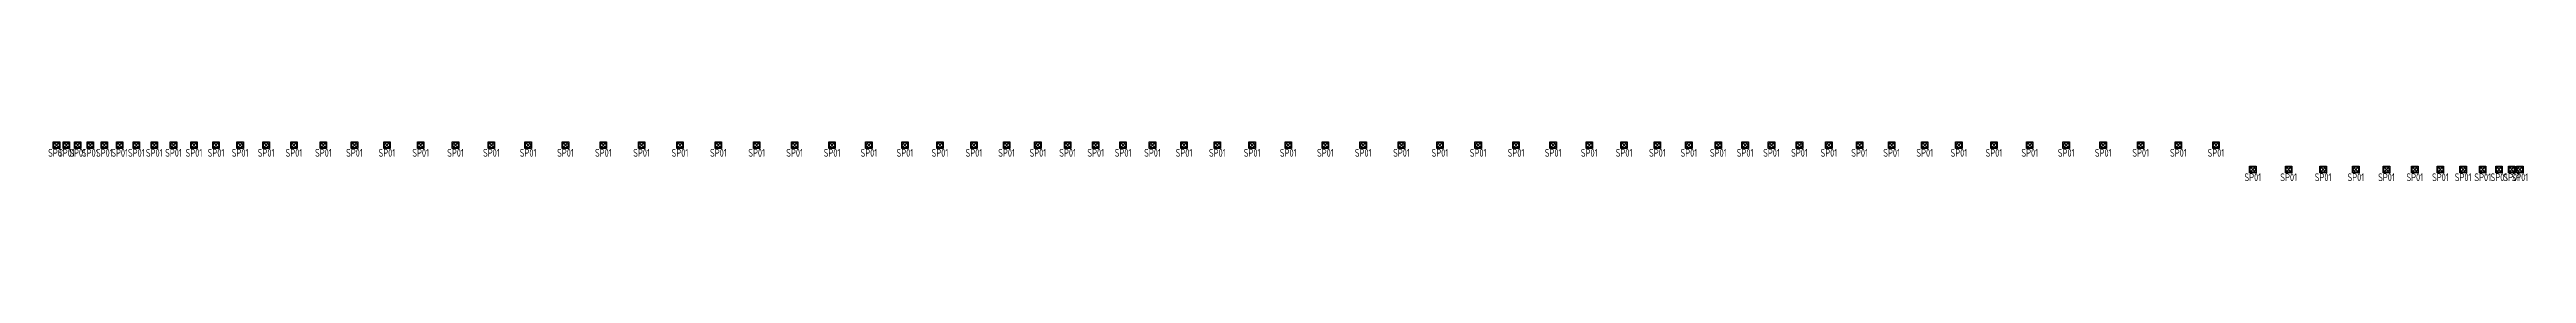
# Model space of a CAD drawing. Header units: inches. Extents: x -1808494 to 666893, y -46959 to 97113.
# Drawn here: x 413076 to 509735, y 13686 to 15212 of the extents above; entities that cross this region are included whole.
import ezdxf
from ezdxf.enums import TextEntityAlignment as Align

# ---------------------------------------------------------------- set-up
doc = ezdxf.new("R2010")
doc.units = ezdxf.units.IN
doc.header["$MEASUREMENT"] = 0
doc.layers.add('0-SP01', color=1, linetype='Continuous')
doc.styles.add('GBZITI', font='gbenor.shx', dxfattribs={"height": 350, "bigfont": 'gbcbig.shx'})

# ---------------------------------------------------------------- blocks, each defined once
blk = doc.blocks.new('SP01')
at = {"layer": '0-SP01'}
for p, q in [((-75, -75), (75, 75)), ((75, -75), (-75, 75))]:
    blk.add_line(p, q, dxfattribs=at)
blk.add_lwpolyline([(-126, -126), (-126, 126), (126, 126), (126, -126)], close=True, dxfattribs=at)
blk.add_circle((0, 0), 106, dxfattribs=at)
at = {"layer": '0-SP01', "style": 'GBZITI', "width": 0.8}
blk.add_text('SP01', height=300, dxfattribs=at).set_placement((0, -450, 0), align=Align.CENTER)

msp = doc.modelspace()

# ---------------------------------------------------------------- block references
at = {"layer": '0-SP01'}
for p in [(413348, 15086), (413733, 15086), (414173, 15086), (414667, 15086), (415214, 15086), (415812, 15086), (416463, 15086), (417163, 15086), (417914, 15086), (418712, 15086), (419573, 15086), (420513, 15086), (421528, 15086), (422613, 15086), (423763, 15086), (424975, 15086), (426242, 15086), (427559, 15086), (428920, 15086), (430320, 15086), (431752, 15086), (433210, 15086), (434688, 15086), (436180, 15086), (437678, 15086), (439177, 15086), (440671, 15086), (442152, 15086), (443613, 15086), (445050, 15086), (446456, 15086), (447824, 15086), (449149, 15086), (450424, 15086), (451645, 15086), (452806, 15086), (453902, 15086), (454970, 15086), (456119, 15086), (457348, 15086), (458647, 15086), (460006, 15086), (461415, 15086), (462864, 15086), (464341, 15086), (465834, 15086), (467334, 15086), (468827, 15086), (470304, 15086), (471753, 15086), (473162, 15086), (474521, 15086), (475820, 15086), (477049, 15086), (478198, 15086), (479244, 15086), (480275, 15086), (481366, 15086), (482513, 15086), (483713, 15086), (484962, 15086), (486254, 15086), (487586, 15086), (488954, 15086), (490352, 15086), (491775, 15086), (493219, 15086), (494680, 15086), (496151, 15086), (497617, 15086), (499056, 14136), (500456, 14136), (501800, 14136), (503077, 14136), (504273, 14136), (505377, 14136), (506377, 14136), (507264, 14136), (508028, 14136), (508662, 14136), (509160, 14136), (509478, 14136)]:
    msp.add_blockref('SP01', p, dxfattribs=at)

doc.saveas('drawing.dxf')
